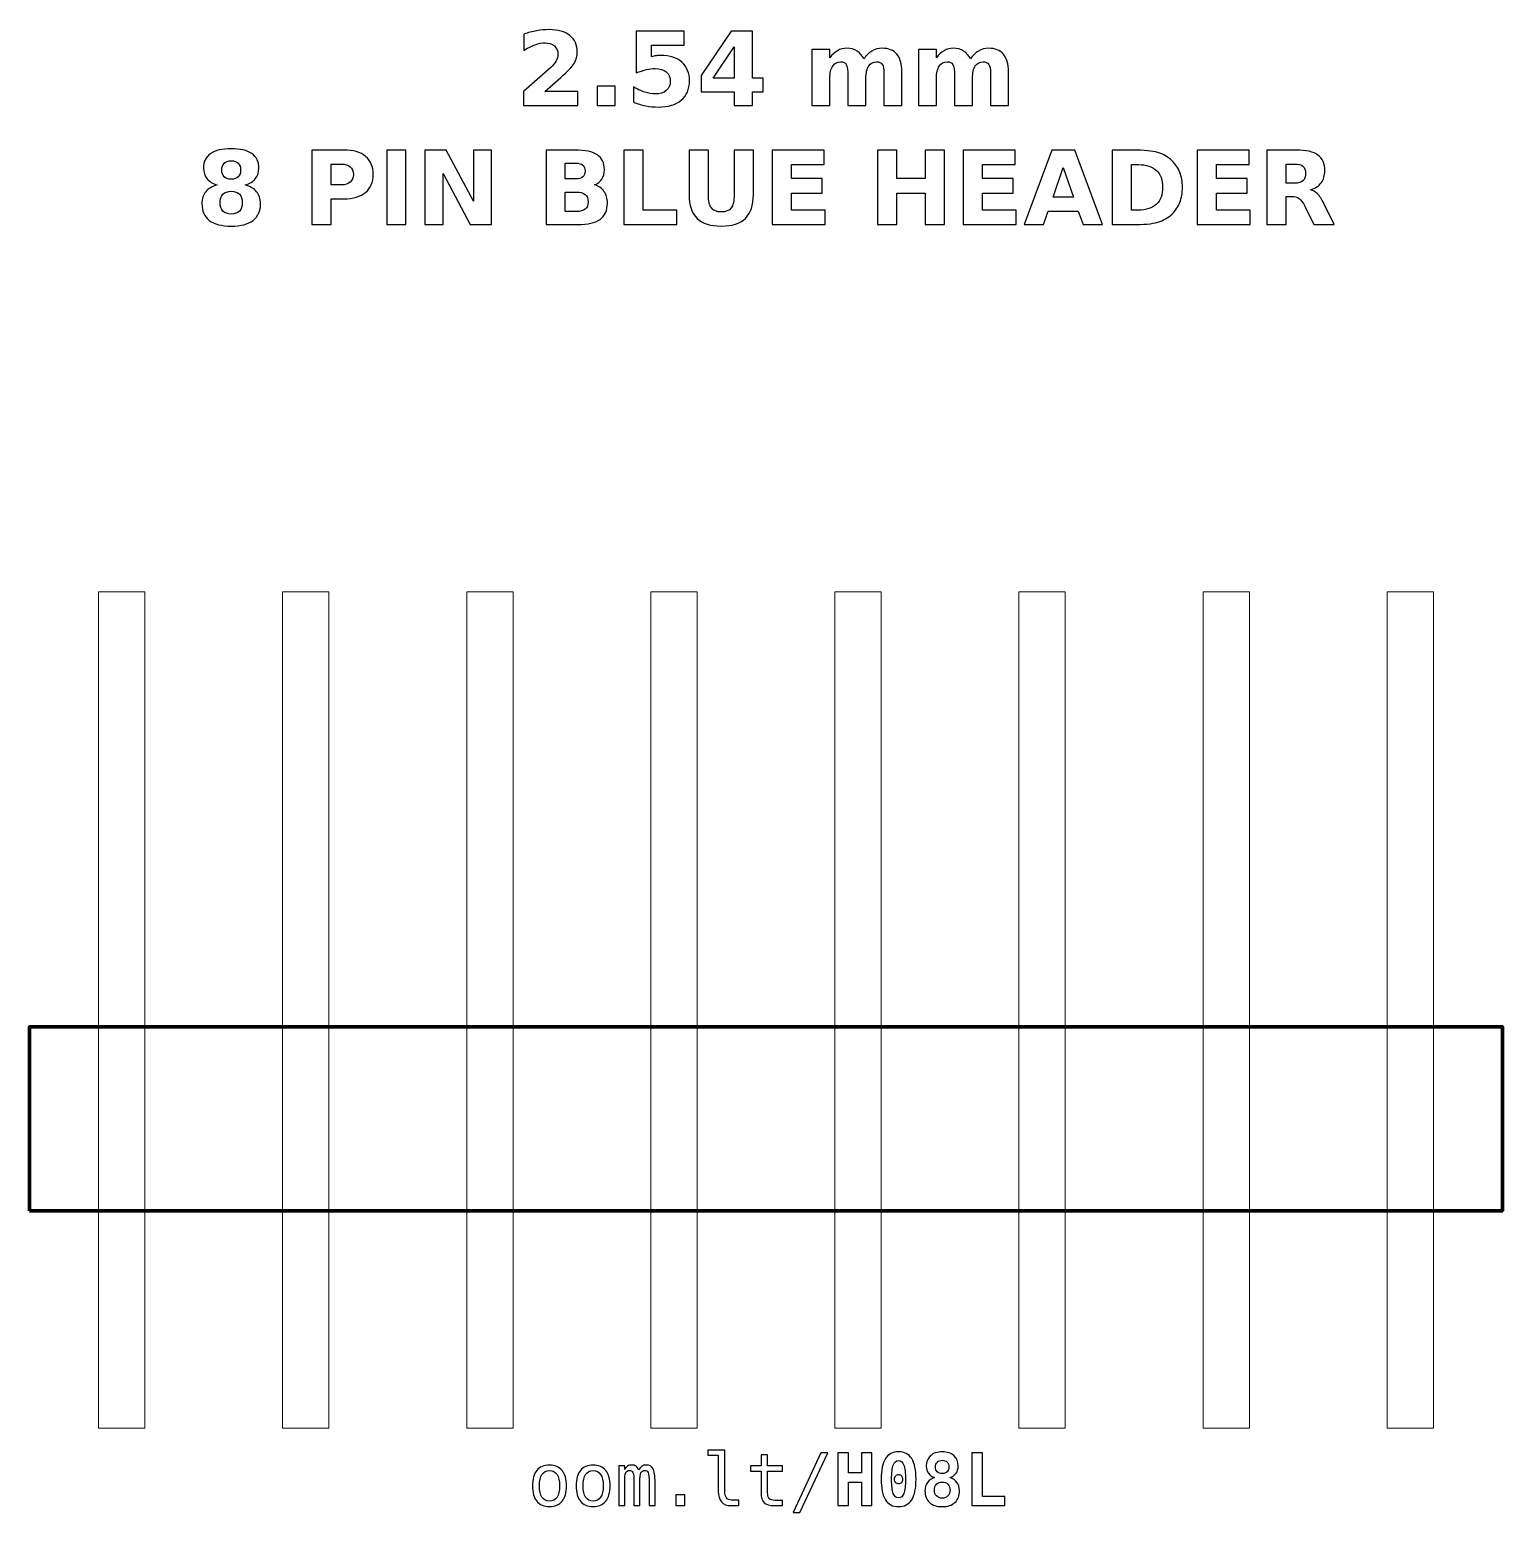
# Model space of a CAD drawing. Header units: centimetres. Extents: x -11.52 to -9.48, y -15.74 to -13.7.
import ezdxf

# ---------------------------------------------------------------- set-up
doc = ezdxf.new("R2010")
doc.units = ezdxf.units.CM
doc.header["$MEASUREMENT"] = 0
doc.layers.add('Layer 1', color=7, linetype='Continuous')

msp = doc.modelspace()

# ---------------------------------------------------------------- linework, layer by layer
at = {"layer": 'Layer 1', "color": 7, "lineweight": 20}
for points in [[(-11.421, -15.627), (-11.357, -15.627), (-11.357, -14.473), (-11.421, -14.473), (-11.421, -15.627)], [(-11.167, -15.627), (-11.103, -15.627), (-11.103, -14.473), (-11.167, -14.473), (-11.167, -15.627)], [(-10.913, -15.627), (-10.849, -15.627), (-10.849, -14.473), (-10.913, -14.473), (-10.913, -15.627)], [(-10.659, -15.627), (-10.595, -15.627), (-10.595, -14.473), (-10.659, -14.473), (-10.659, -15.627)], [(-10.405, -15.627), (-10.341, -15.627), (-10.341, -14.473), (-10.405, -14.473), (-10.405, -15.627)], [(-10.151, -15.627), (-10.087, -15.627), (-10.087, -14.473), (-10.151, -14.473), (-10.151, -15.627)], [(-9.897, -15.627), (-9.833, -15.627), (-9.833, -14.473), (-9.897, -14.473), (-9.897, -15.627)], [(-9.643, -15.627), (-9.579, -15.627), (-9.579, -14.473), (-9.643, -14.473), (-9.643, -15.627)]]:
    msp.add_lwpolyline(points, close=True, dxfattribs=at)
at = {"layer": 'Layer 1', "color": 7, "lineweight": 100}
msp.add_lwpolyline([(-11.516, -15.327), (-9.484, -15.327), (-9.484, -15.073), (-11.516, -15.073), (-11.516, -15.327)], close=True, dxfattribs=at)
at = {"layer": 'Layer 1', "color": 250}
for points, knots in [([(-10.80502, -13.78297), (-10.80502, -13.78297), (-10.75974, -13.78297), (-10.75974, -13.78297), (-10.75974, -13.78297), (-10.75974, -13.78297), (-10.75974, -13.80247), (-10.75974, -13.80247), (-10.75974, -13.80247), (-10.75974, -13.80247), (-10.83451, -13.80247), (-10.83451, -13.80247), (-10.83451, -13.80247), (-10.83451, -13.80247), (-10.83451, -13.78297), (-10.83451, -13.78297), (-10.83451, -13.78297), (-10.83451, -13.78297), (-10.79695, -13.74984), (-10.79695, -13.74984), (-10.79695, -13.74984), (-10.79359, -13.7468), (-10.79112, -13.74384), (-10.78952, -13.74095), (-10.78952, -13.74095), (-10.7879, -13.73805), (-10.7871, -13.73504), (-10.7871, -13.73191), (-10.7871, -13.73191), (-10.7871, -13.72709), (-10.78872, -13.72321), (-10.79196, -13.72027), (-10.79196, -13.72027), (-10.79519, -13.71733), (-10.79949, -13.71588), (-10.80488, -13.71588), (-10.80488, -13.71588), (-10.80901, -13.71588), (-10.81353, -13.71677), (-10.81845, -13.71853), (-10.81845, -13.71853), (-10.82336, -13.7203), (-10.82863, -13.72293), (-10.83423, -13.72641), (-10.83423, -13.72641), (-10.83423, -13.72641), (-10.83423, -13.70381), (-10.83423, -13.70381), (-10.83423, -13.70381), (-10.82825, -13.70184), (-10.82235, -13.70033), (-10.81652, -13.6993), (-10.81652, -13.6993), (-10.81068, -13.69826), (-10.80497, -13.69774), (-10.79935, -13.69774), (-10.79935, -13.69774), (-10.78705, -13.69774), (-10.77748, -13.70045), (-10.77066, -13.70588), (-10.77066, -13.70588), (-10.76384, -13.71129), (-10.76043, -13.71884), (-10.76043, -13.72855), (-10.76043, -13.72855), (-10.76043, -13.73415), (-10.76188, -13.73937), (-10.76478, -13.74422), (-10.76478, -13.74422), (-10.76767, -13.74906), (-10.77376, -13.75555), (-10.78303, -13.76369), (-10.78303, -13.76369), (-10.78303, -13.76369), (-10.80502, -13.78297), (-10.80502, -13.78297)], [0, 0, 0, 0, 0.0526316, 0.0526316, 0.0526316, 0.0526316, 0.1052632, 0.1052632, 0.1052632, 0.1052632, 0.1578947, 0.1578947, 0.1578947, 0.1578947, 0.2105263, 0.2105263, 0.2105263, 0.2105263, 0.2631579, 0.2631579, 0.2631579, 0.2631579, 0.3157895, 0.3157895, 0.3157895, 0.3157895, 0.3684211, 0.3684211, 0.3684211, 0.3684211, 0.4210526, 0.4210526, 0.4210526, 0.4210526, 0.4736842, 0.4736842, 0.4736842, 0.4736842, 0.5263158, 0.5263158, 0.5263158, 0.5263158, 0.5789474, 0.5789474, 0.5789474, 0.5789474, 0.6315789, 0.6315789, 0.6315789, 0.6315789, 0.6842105, 0.6842105, 0.6842105, 0.6842105, 0.7368421, 0.7368421, 0.7368421, 0.7368421, 0.7894737, 0.7894737, 0.7894737, 0.7894737, 0.8421053, 0.8421053, 0.8421053, 0.8421053, 0.8947368, 0.8947368, 0.8947368, 0.8947368, 0.9473684, 0.9473684, 0.9473684, 0.9473684, 1, 1, 1, 1]), ([(-10.67893, -13.6996), (-10.67893, -13.6996), (-10.61299, -13.6996), (-10.61299, -13.6996), (-10.61299, -13.6996), (-10.61299, -13.6996), (-10.61299, -13.7191), (-10.61299, -13.7191), (-10.61299, -13.7191), (-10.61299, -13.7191), (-10.65779, -13.7191), (-10.65779, -13.7191), (-10.65779, -13.7191), (-10.65779, -13.7191), (-10.65779, -13.73502), (-10.65779, -13.73502), (-10.65779, -13.73502), (-10.65577, -13.73448), (-10.65374, -13.73406), (-10.6517, -13.73375), (-10.6517, -13.73375), (-10.64965, -13.73344), (-10.64751, -13.7333), (-10.64532, -13.7333), (-10.64532, -13.7333), (-10.63277, -13.7333), (-10.62301, -13.73643), (-10.61602, -13.74271), (-10.61602, -13.74271), (-10.60904, -13.74897), (-10.60556, -13.75771), (-10.60556, -13.76891), (-10.60556, -13.76891), (-10.60556, -13.78003), (-10.60937, -13.78874), (-10.61696, -13.79504), (-10.61696, -13.79504), (-10.62456, -13.80132), (-10.63512, -13.80447), (-10.64862, -13.80447), (-10.64862, -13.80447), (-10.65445, -13.80447), (-10.66024, -13.8039), (-10.66595, -13.80278), (-10.66595, -13.80278), (-10.67167, -13.80165), (-10.67736, -13.79995), (-10.683, -13.79765), (-10.683, -13.79765), (-10.683, -13.79765), (-10.683, -13.77676), (-10.683, -13.77676), (-10.683, -13.77676), (-10.6774, -13.77999), (-10.67209, -13.78239), (-10.66706, -13.78398), (-10.66706, -13.78398), (-10.66202, -13.78561), (-10.65727, -13.78641), (-10.65283, -13.78641), (-10.65283, -13.78641), (-10.64638, -13.78641), (-10.64133, -13.78483), (-10.63763, -13.78168), (-10.63763, -13.78168), (-10.63394, -13.77855), (-10.63208, -13.7743), (-10.63208, -13.76891), (-10.63208, -13.76891), (-10.63208, -13.7635), (-10.63394, -13.75924), (-10.63763, -13.75612), (-10.63763, -13.75612), (-10.64133, -13.75299), (-10.64638, -13.75144), (-10.65283, -13.75144), (-10.65283, -13.75144), (-10.65664, -13.75144), (-10.66071, -13.75193), (-10.66501, -13.75292), (-10.66501, -13.75292), (-10.66934, -13.7539), (-10.67397, -13.75543), (-10.67893, -13.7575), (-10.67893, -13.7575), (-10.67893, -13.7575), (-10.67893, -13.6996), (-10.67893, -13.6996)], [0, 0, 0, 0, 0.0454545, 0.0454545, 0.0454545, 0.0454545, 0.0909091, 0.0909091, 0.0909091, 0.0909091, 0.1363636, 0.1363636, 0.1363636, 0.1363636, 0.1818182, 0.1818182, 0.1818182, 0.1818182, 0.2272727, 0.2272727, 0.2272727, 0.2272727, 0.2727273, 0.2727273, 0.2727273, 0.2727273, 0.3181818, 0.3181818, 0.3181818, 0.3181818, 0.3636364, 0.3636364, 0.3636364, 0.3636364, 0.4090909, 0.4090909, 0.4090909, 0.4090909, 0.4545455, 0.4545455, 0.4545455, 0.4545455, 0.5, 0.5, 0.5, 0.5, 0.5454545, 0.5454545, 0.5454545, 0.5454545, 0.5909091, 0.5909091, 0.5909091, 0.5909091, 0.6363636, 0.6363636, 0.6363636, 0.6363636, 0.6818182, 0.6818182, 0.6818182, 0.6818182, 0.7272727, 0.7272727, 0.7272727, 0.7272727, 0.7727273, 0.7727273, 0.7727273, 0.7727273, 0.8181818, 0.8181818, 0.8181818, 0.8181818, 0.8636364, 0.8636364, 0.8636364, 0.8636364, 0.9090909, 0.9090909, 0.9090909, 0.9090909, 0.9545455, 0.9545455, 0.9545455, 0.9545455, 1, 1, 1, 1]), ([(-10.54815, -13.6996), (-10.54815, -13.6996), (-10.51865, -13.6996), (-10.51865, -13.6996), (-10.51865, -13.6996), (-10.51865, -13.6996), (-10.51865, -13.76451), (-10.51865, -13.76451), (-10.51865, -13.76451), (-10.51865, -13.76451), (-10.50398, -13.76451), (-10.50398, -13.76451), (-10.50398, -13.76451), (-10.50398, -13.76451), (-10.50398, -13.78373), (-10.50398, -13.78373), (-10.50398, -13.78373), (-10.50398, -13.78373), (-10.51865, -13.78373), (-10.51865, -13.78373), (-10.51865, -13.78373), (-10.51865, -13.78373), (-10.51865, -13.80247), (-10.51865, -13.80247), (-10.51865, -13.80247), (-10.51865, -13.80247), (-10.54372, -13.80247), (-10.54372, -13.80247), (-10.54372, -13.80247), (-10.54372, -13.80247), (-10.54372, -13.78373), (-10.54372, -13.78373), (-10.54372, -13.78373), (-10.54372, -13.78373), (-10.58935, -13.78373), (-10.58935, -13.78373), (-10.58935, -13.78373), (-10.58935, -13.78373), (-10.58935, -13.76098), (-10.58935, -13.76098), (-10.58935, -13.76098), (-10.58935, -13.76098), (-10.54815, -13.6996), (-10.54815, -13.6996)], [0, 0, 0, 0, 0.0909091, 0.0909091, 0.0909091, 0.0909091, 0.1818182, 0.1818182, 0.1818182, 0.1818182, 0.2727273, 0.2727273, 0.2727273, 0.2727273, 0.3636364, 0.3636364, 0.3636364, 0.3636364, 0.4545455, 0.4545455, 0.4545455, 0.4545455, 0.5454545, 0.5454545, 0.5454545, 0.5454545, 0.6363636, 0.6363636, 0.6363636, 0.6363636, 0.7272727, 0.7272727, 0.7272727, 0.7272727, 0.8181818, 0.8181818, 0.8181818, 0.8181818, 0.9090909, 0.9090909, 0.9090909, 0.9090909, 1, 1, 1, 1]), ([(-10.54372, -13.72145), (-10.54372, -13.72145), (-10.57282, -13.76451), (-10.57282, -13.76451), (-10.57282, -13.76451), (-10.57282, -13.76451), (-10.54372, -13.76451), (-10.54372, -13.76451), (-10.54372, -13.76451), (-10.54372, -13.76451), (-10.54372, -13.72145), (-10.54372, -13.72145)], [0, 0, 0, 0, 0.3333333, 0.3333333, 0.3333333, 0.3333333, 0.6666667, 0.6666667, 0.6666667, 0.6666667, 1, 1, 1, 1]), ([(-10.36501, -13.73812), (-10.36188, -13.73335), (-10.35819, -13.7297), (-10.35388, -13.72721), (-10.35388, -13.72721), (-10.34958, -13.72469), (-10.34488, -13.72345), (-10.33973, -13.72345), (-10.33973, -13.72345), (-10.33086, -13.72345), (-10.32411, -13.72618), (-10.31948, -13.73166), (-10.31948, -13.73166), (-10.31484, -13.73711), (-10.31251, -13.74506), (-10.31251, -13.75548), (-10.31251, -13.75548), (-10.31251, -13.75548), (-10.31251, -13.80247), (-10.31251, -13.80247), (-10.31251, -13.80247), (-10.31251, -13.80247), (-10.33733, -13.80247), (-10.33733, -13.80247), (-10.33733, -13.80247), (-10.33733, -13.80247), (-10.33733, -13.76223), (-10.33733, -13.76223), (-10.33733, -13.76223), (-10.33728, -13.76164), (-10.33726, -13.76103), (-10.33723, -13.76037), (-10.33723, -13.76037), (-10.33721, -13.75974), (-10.33719, -13.75882), (-10.33719, -13.75762), (-10.33719, -13.75762), (-10.33719, -13.75216), (-10.33798, -13.74819), (-10.33961, -13.74574), (-10.33961, -13.74574), (-10.34121, -13.74327), (-10.34379, -13.74205), (-10.34737, -13.74205), (-10.34737, -13.74205), (-10.35207, -13.74205), (-10.35567, -13.74398), (-10.35823, -13.74784), (-10.35823, -13.74784), (-10.36077, -13.75169), (-10.36209, -13.75727), (-10.36219, -13.76458), (-10.36219, -13.76458), (-10.36219, -13.76458), (-10.36219, -13.80247), (-10.36219, -13.80247), (-10.36219, -13.80247), (-10.36219, -13.80247), (-10.387, -13.80247), (-10.387, -13.80247), (-10.387, -13.80247), (-10.387, -13.80247), (-10.387, -13.76223), (-10.387, -13.76223), (-10.387, -13.76223), (-10.387, -13.75369), (-10.38773, -13.74819), (-10.38921, -13.74574), (-10.38921, -13.74574), (-10.39067, -13.74327), (-10.39328, -13.74205), (-10.39704, -13.74205), (-10.39704, -13.74205), (-10.40179, -13.74205), (-10.40544, -13.744), (-10.408, -13.74788), (-10.408, -13.74788), (-10.41056, -13.75176), (-10.41186, -13.75729), (-10.41186, -13.76451), (-10.41186, -13.76451), (-10.41186, -13.76451), (-10.41186, -13.80247), (-10.41186, -13.80247), (-10.41186, -13.80247), (-10.41186, -13.80247), (-10.43667, -13.80247), (-10.43667, -13.80247), (-10.43667, -13.80247), (-10.43667, -13.80247), (-10.43667, -13.72531), (-10.43667, -13.72531), (-10.43667, -13.72531), (-10.43667, -13.72531), (-10.41186, -13.72531), (-10.41186, -13.72531), (-10.41186, -13.72531), (-10.41186, -13.72531), (-10.41186, -13.73662), (-10.41186, -13.73662), (-10.41186, -13.73662), (-10.40882, -13.73224), (-10.40534, -13.72898), (-10.40141, -13.72676), (-10.40141, -13.72676), (-10.39749, -13.72455), (-10.39316, -13.72345), (-10.38843, -13.72345), (-10.38843, -13.72345), (-10.38312, -13.72345), (-10.37839, -13.72474), (-10.37432, -13.72731), (-10.37432, -13.72731), (-10.37023, -13.72989), (-10.36712, -13.73349), (-10.36501, -13.73812)], [0, 0, 0, 0, 0.0344828, 0.0344828, 0.0344828, 0.0344828, 0.0689655, 0.0689655, 0.0689655, 0.0689655, 0.1034483, 0.1034483, 0.1034483, 0.1034483, 0.137931, 0.137931, 0.137931, 0.137931, 0.1724138, 0.1724138, 0.1724138, 0.1724138, 0.2068966, 0.2068966, 0.2068966, 0.2068966, 0.2413793, 0.2413793, 0.2413793, 0.2413793, 0.2758621, 0.2758621, 0.2758621, 0.2758621, 0.3103448, 0.3103448, 0.3103448, 0.3103448, 0.3448276, 0.3448276, 0.3448276, 0.3448276, 0.3793103, 0.3793103, 0.3793103, 0.3793103, 0.4137931, 0.4137931, 0.4137931, 0.4137931, 0.4482759, 0.4482759, 0.4482759, 0.4482759, 0.4827586, 0.4827586, 0.4827586, 0.4827586, 0.5172414, 0.5172414, 0.5172414, 0.5172414, 0.5517241, 0.5517241, 0.5517241, 0.5517241, 0.5862069, 0.5862069, 0.5862069, 0.5862069, 0.6206897, 0.6206897, 0.6206897, 0.6206897, 0.6551724, 0.6551724, 0.6551724, 0.6551724, 0.6896552, 0.6896552, 0.6896552, 0.6896552, 0.7241379, 0.7241379, 0.7241379, 0.7241379, 0.7586207, 0.7586207, 0.7586207, 0.7586207, 0.7931034, 0.7931034, 0.7931034, 0.7931034, 0.8275862, 0.8275862, 0.8275862, 0.8275862, 0.862069, 0.862069, 0.862069, 0.862069, 0.8965517, 0.8965517, 0.8965517, 0.8965517, 0.9310345, 0.9310345, 0.9310345, 0.9310345, 0.9655172, 0.9655172, 0.9655172, 0.9655172, 1, 1, 1, 1]), ([(-10.21797, -13.73812), (-10.21484, -13.73335), (-10.21115, -13.7297), (-10.20684, -13.72721), (-10.20684, -13.72721), (-10.20254, -13.72469), (-10.19784, -13.72345), (-10.19269, -13.72345), (-10.19269, -13.72345), (-10.18382, -13.72345), (-10.17707, -13.72618), (-10.17244, -13.73166), (-10.17244, -13.73166), (-10.1678, -13.73711), (-10.16547, -13.74506), (-10.16547, -13.75548), (-10.16547, -13.75548), (-10.16547, -13.75548), (-10.16547, -13.80247), (-10.16547, -13.80247), (-10.16547, -13.80247), (-10.16547, -13.80247), (-10.19029, -13.80247), (-10.19029, -13.80247), (-10.19029, -13.80247), (-10.19029, -13.80247), (-10.19029, -13.76223), (-10.19029, -13.76223), (-10.19029, -13.76223), (-10.19024, -13.76164), (-10.19022, -13.76103), (-10.19019, -13.76037), (-10.19019, -13.76037), (-10.19017, -13.75974), (-10.19015, -13.75882), (-10.19015, -13.75762), (-10.19015, -13.75762), (-10.19015, -13.75216), (-10.19094, -13.74819), (-10.19257, -13.74574), (-10.19257, -13.74574), (-10.19417, -13.74327), (-10.19675, -13.74205), (-10.20033, -13.74205), (-10.20033, -13.74205), (-10.20503, -13.74205), (-10.20863, -13.74398), (-10.21119, -13.74784), (-10.21119, -13.74784), (-10.21373, -13.75169), (-10.21505, -13.75727), (-10.21515, -13.76458), (-10.21515, -13.76458), (-10.21515, -13.76458), (-10.21515, -13.80247), (-10.21515, -13.80247), (-10.21515, -13.80247), (-10.21515, -13.80247), (-10.23996, -13.80247), (-10.23996, -13.80247), (-10.23996, -13.80247), (-10.23996, -13.80247), (-10.23996, -13.76223), (-10.23996, -13.76223), (-10.23996, -13.76223), (-10.23996, -13.75369), (-10.24069, -13.74819), (-10.24217, -13.74574), (-10.24217, -13.74574), (-10.24363, -13.74327), (-10.24624, -13.74205), (-10.25, -13.74205), (-10.25, -13.74205), (-10.25475, -13.74205), (-10.2584, -13.744), (-10.26096, -13.74788), (-10.26096, -13.74788), (-10.26352, -13.75176), (-10.26482, -13.75729), (-10.26482, -13.76451), (-10.26482, -13.76451), (-10.26482, -13.76451), (-10.26482, -13.80247), (-10.26482, -13.80247), (-10.26482, -13.80247), (-10.26482, -13.80247), (-10.28963, -13.80247), (-10.28963, -13.80247), (-10.28963, -13.80247), (-10.28963, -13.80247), (-10.28963, -13.72531), (-10.28963, -13.72531), (-10.28963, -13.72531), (-10.28963, -13.72531), (-10.26482, -13.72531), (-10.26482, -13.72531), (-10.26482, -13.72531), (-10.26482, -13.72531), (-10.26482, -13.73662), (-10.26482, -13.73662), (-10.26482, -13.73662), (-10.26178, -13.73224), (-10.2583, -13.72898), (-10.25437, -13.72676), (-10.25437, -13.72676), (-10.25045, -13.72455), (-10.24612, -13.72345), (-10.24139, -13.72345), (-10.24139, -13.72345), (-10.23608, -13.72345), (-10.23135, -13.72474), (-10.22728, -13.72731), (-10.22728, -13.72731), (-10.22319, -13.72989), (-10.22008, -13.73349), (-10.21797, -13.73812)], [0, 0, 0, 0, 0.0344828, 0.0344828, 0.0344828, 0.0344828, 0.0689655, 0.0689655, 0.0689655, 0.0689655, 0.1034483, 0.1034483, 0.1034483, 0.1034483, 0.137931, 0.137931, 0.137931, 0.137931, 0.1724138, 0.1724138, 0.1724138, 0.1724138, 0.2068966, 0.2068966, 0.2068966, 0.2068966, 0.2413793, 0.2413793, 0.2413793, 0.2413793, 0.2758621, 0.2758621, 0.2758621, 0.2758621, 0.3103448, 0.3103448, 0.3103448, 0.3103448, 0.3448276, 0.3448276, 0.3448276, 0.3448276, 0.3793103, 0.3793103, 0.3793103, 0.3793103, 0.4137931, 0.4137931, 0.4137931, 0.4137931, 0.4482759, 0.4482759, 0.4482759, 0.4482759, 0.4827586, 0.4827586, 0.4827586, 0.4827586, 0.5172414, 0.5172414, 0.5172414, 0.5172414, 0.5517241, 0.5517241, 0.5517241, 0.5517241, 0.5862069, 0.5862069, 0.5862069, 0.5862069, 0.6206897, 0.6206897, 0.6206897, 0.6206897, 0.6551724, 0.6551724, 0.6551724, 0.6551724, 0.6896552, 0.6896552, 0.6896552, 0.6896552, 0.7241379, 0.7241379, 0.7241379, 0.7241379, 0.7586207, 0.7586207, 0.7586207, 0.7586207, 0.7931034, 0.7931034, 0.7931034, 0.7931034, 0.8275862, 0.8275862, 0.8275862, 0.8275862, 0.862069, 0.862069, 0.862069, 0.862069, 0.8965517, 0.8965517, 0.8965517, 0.8965517, 0.9310345, 0.9310345, 0.9310345, 0.9310345, 0.9655172, 0.9655172, 0.9655172, 0.9655172, 1, 1, 1, 1]), ([(-10.7331, -13.7758), (-10.7331, -13.7758), (-10.70828, -13.7758), (-10.70828, -13.7758), (-10.70828, -13.7758), (-10.70828, -13.7758), (-10.70828, -13.80247), (-10.70828, -13.80247), (-10.70828, -13.80247), (-10.70828, -13.80247), (-10.7331, -13.80247), (-10.7331, -13.80247), (-10.7331, -13.80247), (-10.7331, -13.80247), (-10.7331, -13.7758), (-10.7331, -13.7758)], [0, 0, 0, 0, 0.25, 0.25, 0.25, 0.25, 0.5, 0.5, 0.5, 0.5, 0.75, 0.75, 0.75, 0.75, 1, 1, 1, 1]), ([(-11.25719, -13.91195), (-11.26342, -13.91006), (-11.26813, -13.90717), (-11.2713, -13.90327), (-11.2713, -13.90327), (-11.27448, -13.89936), (-11.27605, -13.8945), (-11.27605, -13.88866), (-11.27605, -13.88866), (-11.27605, -13.87998), (-11.27281, -13.87335), (-11.26634, -13.86881), (-11.26634, -13.86881), (-11.25987, -13.86427), (-11.25035, -13.86199), (-11.23781, -13.86199), (-11.23781, -13.86199), (-11.22537, -13.86199), (-11.21589, -13.86425), (-11.20942, -13.86879), (-11.20942, -13.86879), (-11.20296, -13.87331), (-11.19971, -13.87994), (-11.19971, -13.88866), (-11.19971, -13.88866), (-11.19971, -13.8945), (-11.20131, -13.89936), (-11.20448, -13.90327), (-11.20448, -13.90327), (-11.20768, -13.90717), (-11.21241, -13.91006), (-11.21864, -13.91195), (-11.21864, -13.91195), (-11.21166, -13.91387), (-11.20639, -13.917), (-11.20284, -13.92135), (-11.20284, -13.92135), (-11.19929, -13.92568), (-11.1975, -13.93116), (-11.1975, -13.93779), (-11.1975, -13.93779), (-11.1975, -13.94798), (-11.20089, -13.95569), (-11.20766, -13.96089), (-11.20766, -13.96089), (-11.21443, -13.96611), (-11.2245, -13.96872), (-11.23781, -13.96872), (-11.23781, -13.96872), (-11.25119, -13.96872), (-11.26128, -13.96611), (-11.2681, -13.96089), (-11.2681, -13.96089), (-11.27492, -13.95569), (-11.27833, -13.94798), (-11.27833, -13.93779), (-11.27833, -13.93779), (-11.27833, -13.93116), (-11.27654, -13.92568), (-11.27299, -13.92135), (-11.27299, -13.92135), (-11.26944, -13.917), (-11.26417, -13.91387), (-11.25719, -13.91195)], [0, 0, 0, 0, 0.0625, 0.0625, 0.0625, 0.0625, 0.125, 0.125, 0.125, 0.125, 0.1875, 0.1875, 0.1875, 0.1875, 0.25, 0.25, 0.25, 0.25, 0.3125, 0.3125, 0.3125, 0.3125, 0.375, 0.375, 0.375, 0.375, 0.4375, 0.4375, 0.4375, 0.4375, 0.5, 0.5, 0.5, 0.5, 0.5625, 0.5625, 0.5625, 0.5625, 0.625, 0.625, 0.625, 0.625, 0.6875, 0.6875, 0.6875, 0.6875, 0.75, 0.75, 0.75, 0.75, 0.8125, 0.8125, 0.8125, 0.8125, 0.875, 0.875, 0.875, 0.875, 0.9375, 0.9375, 0.9375, 0.9375, 1, 1, 1, 1]), ([(-11.12666, -13.86385), (-11.12666, -13.86385), (-11.08264, -13.86385), (-11.08264, -13.86385), (-11.08264, -13.86385), (-11.06954, -13.86385), (-11.05949, -13.86677), (-11.05248, -13.87258), (-11.05248, -13.87258), (-11.04548, -13.87839), (-11.04197, -13.88666), (-11.04197, -13.89741), (-11.04197, -13.89741), (-11.04197, -13.90818), (-11.04548, -13.91648), (-11.05248, -13.92229), (-11.05248, -13.92229), (-11.05949, -13.9281), (-11.06954, -13.93102), (-11.08264, -13.93102), (-11.08264, -13.93102), (-11.08264, -13.93102), (-11.10013, -13.93102), (-11.10013, -13.93102), (-11.10013, -13.93102), (-11.10013, -13.93102), (-11.10013, -13.96672), (-11.10013, -13.96672), (-11.10013, -13.96672), (-11.10013, -13.96672), (-11.12666, -13.96672), (-11.12666, -13.96672), (-11.12666, -13.96672), (-11.12666, -13.96672), (-11.12666, -13.86385), (-11.12666, -13.86385)], [0, 0, 0, 0, 0.1111111, 0.1111111, 0.1111111, 0.1111111, 0.2222222, 0.2222222, 0.2222222, 0.2222222, 0.3333333, 0.3333333, 0.3333333, 0.3333333, 0.4444444, 0.4444444, 0.4444444, 0.4444444, 0.5555556, 0.5555556, 0.5555556, 0.5555556, 0.6666667, 0.6666667, 0.6666667, 0.6666667, 0.7777778, 0.7777778, 0.7777778, 0.7777778, 0.8888889, 0.8888889, 0.8888889, 0.8888889, 1, 1, 1, 1]), ([(-11.02325, -13.86385), (-11.02325, -13.86385), (-10.99672, -13.86385), (-10.99672, -13.86385), (-10.99672, -13.86385), (-10.99672, -13.86385), (-10.99672, -13.96672), (-10.99672, -13.96672), (-10.99672, -13.96672), (-10.99672, -13.96672), (-11.02325, -13.96672), (-11.02325, -13.96672), (-11.02325, -13.96672), (-11.02325, -13.96672), (-11.02325, -13.86385), (-11.02325, -13.86385)], [0, 0, 0, 0, 0.25, 0.25, 0.25, 0.25, 0.5, 0.5, 0.5, 0.5, 0.75, 0.75, 0.75, 0.75, 1, 1, 1, 1]), ([(-10.97076, -13.86385), (-10.97076, -13.86385), (-10.94113, -13.86385), (-10.94113, -13.86385), (-10.94113, -13.86385), (-10.94113, -13.86385), (-10.90371, -13.93441), (-10.90371, -13.93441), (-10.90371, -13.93441), (-10.90371, -13.93441), (-10.90371, -13.86385), (-10.90371, -13.86385), (-10.90371, -13.86385), (-10.90371, -13.86385), (-10.87857, -13.86385), (-10.87857, -13.86385), (-10.87857, -13.86385), (-10.87857, -13.86385), (-10.87857, -13.96672), (-10.87857, -13.96672), (-10.87857, -13.96672), (-10.87857, -13.96672), (-10.9082, -13.96672), (-10.9082, -13.96672), (-10.9082, -13.96672), (-10.9082, -13.96672), (-10.94562, -13.89616), (-10.94562, -13.89616), (-10.94562, -13.89616), (-10.94562, -13.89616), (-10.94562, -13.96672), (-10.94562, -13.96672), (-10.94562, -13.96672), (-10.94562, -13.96672), (-10.97076, -13.96672), (-10.97076, -13.96672), (-10.97076, -13.96672), (-10.97076, -13.96672), (-10.97076, -13.86385), (-10.97076, -13.86385)], [0, 0, 0, 0, 0.1, 0.1, 0.1, 0.1, 0.2, 0.2, 0.2, 0.2, 0.3, 0.3, 0.3, 0.3, 0.4, 0.4, 0.4, 0.4, 0.5, 0.5, 0.5, 0.5, 0.6, 0.6, 0.6, 0.6, 0.7, 0.7, 0.7, 0.7, 0.8, 0.8, 0.8, 0.8, 0.9, 0.9, 0.9, 0.9, 1, 1, 1, 1]), ([(-10.73677, -13.91166), (-10.73108, -13.91331), (-10.72666, -13.91637), (-10.72353, -13.92084), (-10.72353, -13.92084), (-10.7204, -13.92528), (-10.71885, -13.93076), (-10.71885, -13.93723), (-10.71885, -13.93723), (-10.71885, -13.94715), (-10.72222, -13.95454), (-10.72892, -13.95941), (-10.72892, -13.95941), (-10.73562, -13.96427), (-10.74583, -13.96672), (-10.75952, -13.96672), (-10.75952, -13.96672), (-10.75952, -13.96672), (-10.80354, -13.96672), (-10.80354, -13.96672), (-10.80354, -13.96672), (-10.80354, -13.96672), (-10.80354, -13.86385), (-10.80354, -13.86385), (-10.80354, -13.86385), (-10.80354, -13.86385), (-10.76372, -13.86385), (-10.76372, -13.86385), (-10.76372, -13.86385), (-10.74943, -13.86385), (-10.73908, -13.86601), (-10.73268, -13.87032), (-10.73268, -13.87032), (-10.72626, -13.87465), (-10.72306, -13.88156), (-10.72306, -13.89106), (-10.72306, -13.89106), (-10.72306, -13.89607), (-10.72424, -13.90033), (-10.72657, -13.90386), (-10.72657, -13.90386), (-10.72892, -13.90736), (-10.7323, -13.90997), (-10.73677, -13.91166)], [0, 0, 0, 0, 0.0909091, 0.0909091, 0.0909091, 0.0909091, 0.1818182, 0.1818182, 0.1818182, 0.1818182, 0.2727273, 0.2727273, 0.2727273, 0.2727273, 0.3636364, 0.3636364, 0.3636364, 0.3636364, 0.4545455, 0.4545455, 0.4545455, 0.4545455, 0.5454545, 0.5454545, 0.5454545, 0.5454545, 0.6363636, 0.6363636, 0.6363636, 0.6363636, 0.7272727, 0.7272727, 0.7272727, 0.7272727, 0.8181818, 0.8181818, 0.8181818, 0.8181818, 0.9090909, 0.9090909, 0.9090909, 0.9090909, 1, 1, 1, 1]), ([(-10.69599, -13.86385), (-10.69599, -13.86385), (-10.66946, -13.86385), (-10.66946, -13.86385), (-10.66946, -13.86385), (-10.66946, -13.86385), (-10.66946, -13.94666), (-10.66946, -13.94666), (-10.66946, -13.94666), (-10.66946, -13.94666), (-10.6229, -13.94666), (-10.6229, -13.94666), (-10.6229, -13.94666), (-10.6229, -13.94666), (-10.6229, -13.96672), (-10.6229, -13.96672), (-10.6229, -13.96672), (-10.6229, -13.96672), (-10.69599, -13.96672), (-10.69599, -13.96672), (-10.69599, -13.96672), (-10.69599, -13.96672), (-10.69599, -13.86385), (-10.69599, -13.86385)], [0, 0, 0, 0, 0.1666667, 0.1666667, 0.1666667, 0.1666667, 0.3333333, 0.3333333, 0.3333333, 0.3333333, 0.5, 0.5, 0.5, 0.5, 0.6666667, 0.6666667, 0.6666667, 0.6666667, 0.8333333, 0.8333333, 0.8333333, 0.8333333, 1, 1, 1, 1]), ([(-10.60608, -13.86385), (-10.60608, -13.86385), (-10.57955, -13.86385), (-10.57955, -13.86385), (-10.57955, -13.86385), (-10.57955, -13.86385), (-10.57955, -13.92552), (-10.57955, -13.92552), (-10.57955, -13.92552), (-10.57955, -13.93401), (-10.57817, -13.9401), (-10.57539, -13.94374), (-10.57539, -13.94374), (-10.57261, -13.94739), (-10.56808, -13.94922), (-10.56177, -13.94922), (-10.56177, -13.94922), (-10.55542, -13.94922), (-10.55086, -13.94739), (-10.54809, -13.94374), (-10.54809, -13.94374), (-10.54531, -13.9401), (-10.54392, -13.93401), (-10.54392, -13.92552), (-10.54392, -13.92552), (-10.54392, -13.92552), (-10.54392, -13.86385), (-10.54392, -13.86385), (-10.54392, -13.86385), (-10.54392, -13.86385), (-10.51739, -13.86385), (-10.51739, -13.86385), (-10.51739, -13.86385), (-10.51739, -13.86385), (-10.51739, -13.92552), (-10.51739, -13.92552), (-10.51739, -13.92552), (-10.51739, -13.94007), (-10.52104, -13.95092), (-10.52835, -13.95804), (-10.52835, -13.95804), (-10.53564, -13.96517), (-10.54679, -13.96872), (-10.56177, -13.96872), (-10.56177, -13.96872), (-10.57671, -13.96872), (-10.58783, -13.96517), (-10.59512, -13.95804), (-10.59512, -13.95804), (-10.60244, -13.95092), (-10.60608, -13.94007), (-10.60608, -13.92552), (-10.60608, -13.92552), (-10.60608, -13.92552), (-10.60608, -13.86385), (-10.60608, -13.86385)], [0, 0, 0, 0, 0.0714286, 0.0714286, 0.0714286, 0.0714286, 0.1428571, 0.1428571, 0.1428571, 0.1428571, 0.2142857, 0.2142857, 0.2142857, 0.2142857, 0.2857143, 0.2857143, 0.2857143, 0.2857143, 0.3571429, 0.3571429, 0.3571429, 0.3571429, 0.4285714, 0.4285714, 0.4285714, 0.4285714, 0.5, 0.5, 0.5, 0.5, 0.5714286, 0.5714286, 0.5714286, 0.5714286, 0.6428571, 0.6428571, 0.6428571, 0.6428571, 0.7142857, 0.7142857, 0.7142857, 0.7142857, 0.7857143, 0.7857143, 0.7857143, 0.7857143, 0.8571429, 0.8571429, 0.8571429, 0.8571429, 0.9285714, 0.9285714, 0.9285714, 0.9285714, 1, 1, 1, 1]), ([(-10.4915, -13.86385), (-10.4915, -13.86385), (-10.41991, -13.86385), (-10.41991, -13.86385), (-10.41991, -13.86385), (-10.41991, -13.86385), (-10.41991, -13.88391), (-10.41991, -13.88391), (-10.41991, -13.88391), (-10.41991, -13.88391), (-10.46497, -13.88391), (-10.46497, -13.88391), (-10.46497, -13.88391), (-10.46497, -13.88391), (-10.46497, -13.90306), (-10.46497, -13.90306), (-10.46497, -13.90306), (-10.46497, -13.90306), (-10.42262, -13.90306), (-10.42262, -13.90306), (-10.42262, -13.90306), (-10.42262, -13.90306), (-10.42262, -13.92312), (-10.42262, -13.92312), (-10.42262, -13.92312), (-10.42262, -13.92312), (-10.46497, -13.92312), (-10.46497, -13.92312), (-10.46497, -13.92312), (-10.46497, -13.92312), (-10.46497, -13.94666), (-10.46497, -13.94666), (-10.46497, -13.94666), (-10.46497, -13.94666), (-10.41841, -13.94666), (-10.41841, -13.94666), (-10.41841, -13.94666), (-10.41841, -13.94666), (-10.41841, -13.96672), (-10.41841, -13.96672), (-10.41841, -13.96672), (-10.41841, -13.96672), (-10.4915, -13.96672), (-10.4915, -13.96672), (-10.4915, -13.96672), (-10.4915, -13.96672), (-10.4915, -13.86385), (-10.4915, -13.86385)], [0, 0, 0, 0, 0.0833333, 0.0833333, 0.0833333, 0.0833333, 0.1666667, 0.1666667, 0.1666667, 0.1666667, 0.25, 0.25, 0.25, 0.25, 0.3333333, 0.3333333, 0.3333333, 0.3333333, 0.4166667, 0.4166667, 0.4166667, 0.4166667, 0.5, 0.5, 0.5, 0.5, 0.5833333, 0.5833333, 0.5833333, 0.5833333, 0.6666667, 0.6666667, 0.6666667, 0.6666667, 0.75, 0.75, 0.75, 0.75, 0.8333333, 0.8333333, 0.8333333, 0.8333333, 0.9166667, 0.9166667, 0.9166667, 0.9166667, 1, 1, 1, 1]), ([(-10.34597, -13.86385), (-10.34597, -13.86385), (-10.31944, -13.86385), (-10.31944, -13.86385), (-10.31944, -13.86385), (-10.31944, -13.86385), (-10.31944, -13.90306), (-10.31944, -13.90306), (-10.31944, -13.90306), (-10.31944, -13.90306), (-10.28031, -13.90306), (-10.28031, -13.90306), (-10.28031, -13.90306), (-10.28031, -13.90306), (-10.28031, -13.86385), (-10.28031, -13.86385), (-10.28031, -13.86385), (-10.28031, -13.86385), (-10.25378, -13.86385), (-10.25378, -13.86385), (-10.25378, -13.86385), (-10.25378, -13.86385), (-10.25378, -13.96672), (-10.25378, -13.96672), (-10.25378, -13.96672), (-10.25378, -13.96672), (-10.28031, -13.96672), (-10.28031, -13.96672), (-10.28031, -13.96672), (-10.28031, -13.96672), (-10.28031, -13.92312), (-10.28031, -13.92312), (-10.28031, -13.92312), (-10.28031, -13.92312), (-10.31944, -13.92312), (-10.31944, -13.92312), (-10.31944, -13.92312), (-10.31944, -13.92312), (-10.31944, -13.96672), (-10.31944, -13.96672), (-10.31944, -13.96672), (-10.31944, -13.96672), (-10.34597, -13.96672), (-10.34597, -13.96672), (-10.34597, -13.96672), (-10.34597, -13.96672), (-10.34597, -13.86385), (-10.34597, -13.86385)], [0, 0, 0, 0, 0.0833333, 0.0833333, 0.0833333, 0.0833333, 0.1666667, 0.1666667, 0.1666667, 0.1666667, 0.25, 0.25, 0.25, 0.25, 0.3333333, 0.3333333, 0.3333333, 0.3333333, 0.4166667, 0.4166667, 0.4166667, 0.4166667, 0.5, 0.5, 0.5, 0.5, 0.5833333, 0.5833333, 0.5833333, 0.5833333, 0.6666667, 0.6666667, 0.6666667, 0.6666667, 0.75, 0.75, 0.75, 0.75, 0.8333333, 0.8333333, 0.8333333, 0.8333333, 0.9166667, 0.9166667, 0.9166667, 0.9166667, 1, 1, 1, 1]), ([(-10.22788, -13.86385), (-10.22788, -13.86385), (-10.15629, -13.86385), (-10.15629, -13.86385), (-10.15629, -13.86385), (-10.15629, -13.86385), (-10.15629, -13.88391), (-10.15629, -13.88391), (-10.15629, -13.88391), (-10.15629, -13.88391), (-10.20135, -13.88391), (-10.20135, -13.88391), (-10.20135, -13.88391), (-10.20135, -13.88391), (-10.20135, -13.90306), (-10.20135, -13.90306), (-10.20135, -13.90306), (-10.20135, -13.90306), (-10.159, -13.90306), (-10.159, -13.90306), (-10.159, -13.90306), (-10.159, -13.90306), (-10.159, -13.92312), (-10.159, -13.92312), (-10.159, -13.92312), (-10.159, -13.92312), (-10.20135, -13.92312), (-10.20135, -13.92312), (-10.20135, -13.92312), (-10.20135, -13.92312), (-10.20135, -13.94666), (-10.20135, -13.94666), (-10.20135, -13.94666), (-10.20135, -13.94666), (-10.15479, -13.94666), (-10.15479, -13.94666), (-10.15479, -13.94666), (-10.15479, -13.94666), (-10.15479, -13.96672), (-10.15479, -13.96672), (-10.15479, -13.96672), (-10.15479, -13.96672), (-10.22788, -13.96672), (-10.22788, -13.96672), (-10.22788, -13.96672), (-10.22788, -13.96672), (-10.22788, -13.86385), (-10.22788, -13.86385)], [0, 0, 0, 0, 0.0833333, 0.0833333, 0.0833333, 0.0833333, 0.1666667, 0.1666667, 0.1666667, 0.1666667, 0.25, 0.25, 0.25, 0.25, 0.3333333, 0.3333333, 0.3333333, 0.3333333, 0.4166667, 0.4166667, 0.4166667, 0.4166667, 0.5, 0.5, 0.5, 0.5, 0.5833333, 0.5833333, 0.5833333, 0.5833333, 0.6666667, 0.6666667, 0.6666667, 0.6666667, 0.75, 0.75, 0.75, 0.75, 0.8333333, 0.8333333, 0.8333333, 0.8333333, 0.9166667, 0.9166667, 0.9166667, 0.9166667, 1, 1, 1, 1]), ([(-10.06906, -13.948), (-10.06906, -13.948), (-10.11055, -13.948), (-10.11055, -13.948), (-10.11055, -13.948), (-10.11055, -13.948), (-10.11709, -13.96672), (-10.11709, -13.96672), (-10.11709, -13.96672), (-10.11709, -13.96672), (-10.14376, -13.96672), (-10.14376, -13.96672), (-10.14376, -13.96672), (-10.14376, -13.96672), (-10.10566, -13.86385), (-10.10566, -13.86385), (-10.10566, -13.86385), (-10.10566, -13.86385), (-10.07403, -13.86385), (-10.07403, -13.86385), (-10.07403, -13.86385), (-10.07403, -13.86385), (-10.03593, -13.96672), (-10.03593, -13.96672), (-10.03593, -13.96672), (-10.03593, -13.96672), (-10.0626, -13.96672), (-10.0626, -13.96672), (-10.0626, -13.96672), (-10.0626, -13.96672), (-10.06906, -13.948), (-10.06906, -13.948)], [0, 0, 0, 0, 0.125, 0.125, 0.125, 0.125, 0.25, 0.25, 0.25, 0.25, 0.375, 0.375, 0.375, 0.375, 0.5, 0.5, 0.5, 0.5, 0.625, 0.625, 0.625, 0.625, 0.75, 0.75, 0.75, 0.75, 0.875, 0.875, 0.875, 0.875, 1, 1, 1, 1]), ([(-10.02226, -13.86385), (-10.02226, -13.86385), (-9.99427, -13.86385), (-9.99427, -13.86385), (-9.99427, -13.86385), (-9.97866, -13.86385), (-9.96704, -13.86496), (-9.9594, -13.86719), (-9.9594, -13.86719), (-9.95175, -13.86942), (-9.94519, -13.87319), (-9.93971, -13.87853), (-9.93971, -13.87853), (-9.93489, -13.88316), (-9.93132, -13.88852), (-9.92896, -13.89459), (-9.92896, -13.89459), (-9.92664, -13.90063), (-9.92546, -13.9075), (-9.92546, -13.91519), (-9.92546, -13.91519), (-9.92546, -13.92295), (-9.92664, -13.92987), (-9.92896, -13.93596), (-9.92896, -13.93596), (-9.93132, -13.94205), (-9.93489, -13.94741), (-9.93971, -13.95204), (-9.93971, -13.95204), (-9.94524, -13.95738), (-9.95185, -13.96115), (-9.95956, -13.96338), (-9.95956, -13.96338), (-9.96728, -13.96561), (-9.97885, -13.96672), (-9.99427, -13.96672), (-9.99427, -13.96672), (-9.99427, -13.96672), (-10.02226, -13.96672), (-10.02226, -13.96672), (-10.02226, -13.96672), (-10.02226, -13.96672), (-10.02226, -13.86385), (-10.02226, -13.86385)], [0, 0, 0, 0, 0.0909091, 0.0909091, 0.0909091, 0.0909091, 0.1818182, 0.1818182, 0.1818182, 0.1818182, 0.2727273, 0.2727273, 0.2727273, 0.2727273, 0.3636364, 0.3636364, 0.3636364, 0.3636364, 0.4545455, 0.4545455, 0.4545455, 0.4545455, 0.5454545, 0.5454545, 0.5454545, 0.5454545, 0.6363636, 0.6363636, 0.6363636, 0.6363636, 0.7272727, 0.7272727, 0.7272727, 0.7272727, 0.8181818, 0.8181818, 0.8181818, 0.8181818, 0.9090909, 0.9090909, 0.9090909, 0.9090909, 1, 1, 1, 1]), ([(-9.90514, -13.86385), (-9.90514, -13.86385), (-9.83355, -13.86385), (-9.83355, -13.86385), (-9.83355, -13.86385), (-9.83355, -13.86385), (-9.83355, -13.88391), (-9.83355, -13.88391), (-9.83355, -13.88391), (-9.83355, -13.88391), (-9.87861, -13.88391), (-9.87861, -13.88391), (-9.87861, -13.88391), (-9.87861, -13.88391), (-9.87861, -13.90306), (-9.87861, -13.90306), (-9.87861, -13.90306), (-9.87861, -13.90306), (-9.83626, -13.90306), (-9.83626, -13.90306), (-9.83626, -13.90306), (-9.83626, -13.90306), (-9.83626, -13.92312), (-9.83626, -13.92312), (-9.83626, -13.92312), (-9.83626, -13.92312), (-9.87861, -13.92312), (-9.87861, -13.92312), (-9.87861, -13.92312), (-9.87861, -13.92312), (-9.87861, -13.94666), (-9.87861, -13.94666), (-9.87861, -13.94666), (-9.87861, -13.94666), (-9.83205, -13.94666), (-9.83205, -13.94666), (-9.83205, -13.94666), (-9.83205, -13.94666), (-9.83205, -13.96672), (-9.83205, -13.96672), (-9.83205, -13.96672), (-9.83205, -13.96672), (-9.90514, -13.96672), (-9.90514, -13.96672), (-9.90514, -13.96672), (-9.90514, -13.96672), (-9.90514, -13.86385), (-9.90514, -13.86385)], [0, 0, 0, 0, 0.0833333, 0.0833333, 0.0833333, 0.0833333, 0.1666667, 0.1666667, 0.1666667, 0.1666667, 0.25, 0.25, 0.25, 0.25, 0.3333333, 0.3333333, 0.3333333, 0.3333333, 0.4166667, 0.4166667, 0.4166667, 0.4166667, 0.5, 0.5, 0.5, 0.5, 0.5833333, 0.5833333, 0.5833333, 0.5833333, 0.6666667, 0.6666667, 0.6666667, 0.6666667, 0.75, 0.75, 0.75, 0.75, 0.8333333, 0.8333333, 0.8333333, 0.8333333, 0.9166667, 0.9166667, 0.9166667, 0.9166667, 1, 1, 1, 1]), ([(-9.78221, -13.9278), (-9.78221, -13.9278), (-9.78221, -13.96672), (-9.78221, -13.96672), (-9.78221, -13.96672), (-9.78221, -13.96672), (-9.80874, -13.96672), (-9.80874, -13.96672), (-9.80874, -13.96672), (-9.80874, -13.96672), (-9.80874, -13.86385), (-9.80874, -13.86385), (-9.80874, -13.86385), (-9.80874, -13.86385), (-9.76822, -13.86385), (-9.76822, -13.86385), (-9.76822, -13.86385), (-9.75467, -13.86385), (-9.74472, -13.86613), (-9.73842, -13.87067), (-9.73842, -13.87067), (-9.7321, -13.87521), (-9.72894, -13.88241), (-9.72894, -13.89224), (-9.72894, -13.89224), (-9.72894, -13.89903), (-9.73059, -13.90463), (-9.73386, -13.90898), (-9.73386, -13.90898), (-9.73715, -13.91336), (-9.74211, -13.91658), (-9.74872, -13.91863), (-9.74872, -13.91863), (-9.7451, -13.91947), (-9.74183, -13.92133), (-9.73896, -13.92425), (-9.73896, -13.92425), (-9.73609, -13.92716), (-9.7332, -13.93158), (-9.73026, -13.93751), (-9.73026, -13.93751), (-9.73026, -13.93751), (-9.71584, -13.96672), (-9.71584, -13.96672), (-9.71584, -13.96672), (-9.71584, -13.96672), (-9.74411, -13.96672), (-9.74411, -13.96672), (-9.74411, -13.96672), (-9.74411, -13.96672), (-9.75665, -13.94116), (-9.75665, -13.94116), (-9.75665, -13.94116), (-9.75916, -13.93603), (-9.76173, -13.9325), (-9.76434, -13.93062), (-9.76434, -13.93062), (-9.76693, -13.92874), (-9.77038, -13.9278), (-9.77471, -13.9278), (-9.77471, -13.9278), (-9.77471, -13.9278), (-9.78221, -13.9278), (-9.78221, -13.9278)], [0, 0, 0, 0, 0.0625, 0.0625, 0.0625, 0.0625, 0.125, 0.125, 0.125, 0.125, 0.1875, 0.1875, 0.1875, 0.1875, 0.25, 0.25, 0.25, 0.25, 0.3125, 0.3125, 0.3125, 0.3125, 0.375, 0.375, 0.375, 0.375, 0.4375, 0.4375, 0.4375, 0.4375, 0.5, 0.5, 0.5, 0.5, 0.5625, 0.5625, 0.5625, 0.5625, 0.625, 0.625, 0.625, 0.625, 0.6875, 0.6875, 0.6875, 0.6875, 0.75, 0.75, 0.75, 0.75, 0.8125, 0.8125, 0.8125, 0.8125, 0.875, 0.875, 0.875, 0.875, 0.9375, 0.9375, 0.9375, 0.9375, 1, 1, 1, 1]), ([(-11.25098, -13.89134), (-11.25098, -13.89544), (-11.24985, -13.89859), (-11.24757, -13.90077), (-11.24757, -13.90077), (-11.24529, -13.90299), (-11.24204, -13.90409), (-11.23781, -13.90409), (-11.23781, -13.90409), (-11.23367, -13.90409), (-11.23047, -13.90299), (-11.22824, -13.90077), (-11.22824, -13.90077), (-11.22598, -13.89859), (-11.22485, -13.89544), (-11.22485, -13.89134), (-11.22485, -13.89134), (-11.22485, -13.88725), (-11.22598, -13.88412), (-11.22824, -13.88194), (-11.22824, -13.88194), (-11.23047, -13.87975), (-11.23367, -13.87867), (-11.23781, -13.87867), (-11.23781, -13.87867), (-11.24204, -13.87867), (-11.24529, -13.87977), (-11.24757, -13.88198), (-11.24757, -13.88198), (-11.24985, -13.88417), (-11.25098, -13.8873), (-11.25098, -13.89134)], [0, 0, 0, 0, 0.125, 0.125, 0.125, 0.125, 0.25, 0.25, 0.25, 0.25, 0.375, 0.375, 0.375, 0.375, 0.5, 0.5, 0.5, 0.5, 0.625, 0.625, 0.625, 0.625, 0.75, 0.75, 0.75, 0.75, 0.875, 0.875, 0.875, 0.875, 1, 1, 1, 1]), ([(-11.10013, -13.88307), (-11.10013, -13.88307), (-11.10013, -13.9118), (-11.10013, -13.9118), (-11.10013, -13.9118), (-11.10013, -13.9118), (-11.08546, -13.9118), (-11.08546, -13.9118), (-11.08546, -13.9118), (-11.08031, -13.9118), (-11.07633, -13.91056), (-11.07353, -13.90804), (-11.07353, -13.90804), (-11.07073, -13.90555), (-11.06932, -13.902), (-11.06932, -13.89741), (-11.06932, -13.89741), (-11.06932, -13.8928), (-11.07073, -13.88927), (-11.07353, -13.88678), (-11.07353, -13.88678), (-11.07633, -13.88431), (-11.08031, -13.88307), (-11.08546, -13.88307), (-11.08546, -13.88307), (-11.08546, -13.88307), (-11.10013, -13.88307), (-11.10013, -13.88307)], [0, 0, 0, 0, 0.1428571, 0.1428571, 0.1428571, 0.1428571, 0.2857143, 0.2857143, 0.2857143, 0.2857143, 0.4285714, 0.4285714, 0.4285714, 0.4285714, 0.5714286, 0.5714286, 0.5714286, 0.5714286, 0.7142857, 0.7142857, 0.7142857, 0.7142857, 0.8571429, 0.8571429, 0.8571429, 0.8571429, 1, 1, 1, 1]), ([(-10.76234, -13.90367), (-10.75815, -13.90367), (-10.75498, -13.90275), (-10.75284, -13.90092), (-10.75284, -13.90092), (-10.75067, -13.89908), (-10.74959, -13.89638), (-10.74959, -13.89278), (-10.74959, -13.89278), (-10.74959, -13.88925), (-10.75067, -13.88657), (-10.75284, -13.88471), (-10.75284, -13.88471), (-10.75498, -13.88285), (-10.75815, -13.88191), (-10.76234, -13.88191), (-10.76234, -13.88191), (-10.76234, -13.88191), (-10.77701, -13.88191), (-10.77701, -13.88191), (-10.77701, -13.88191), (-10.77701, -13.88191), (-10.77701, -13.90367), (-10.77701, -13.90367), (-10.77701, -13.90367), (-10.77701, -13.90367), (-10.76234, -13.90367), (-10.76234, -13.90367)], [0, 0, 0, 0, 0.1428571, 0.1428571, 0.1428571, 0.1428571, 0.2857143, 0.2857143, 0.2857143, 0.2857143, 0.4285714, 0.4285714, 0.4285714, 0.4285714, 0.5714286, 0.5714286, 0.5714286, 0.5714286, 0.7142857, 0.7142857, 0.7142857, 0.7142857, 0.8571429, 0.8571429, 0.8571429, 0.8571429, 1, 1, 1, 1]), ([(-9.99573, -13.88391), (-9.99573, -13.88391), (-9.99573, -13.94666), (-9.99573, -13.94666), (-9.99573, -13.94666), (-9.99573, -13.94666), (-9.98623, -13.94666), (-9.98623, -13.94666), (-9.98623, -13.94666), (-9.97539, -13.94666), (-9.96711, -13.94398), (-9.9614, -13.93859), (-9.9614, -13.93859), (-9.95568, -13.93323), (-9.95281, -13.92542), (-9.95281, -13.91519), (-9.95281, -13.91519), (-9.95281, -13.90498), (-9.95566, -13.89722), (-9.96135, -13.89191), (-9.96135, -13.89191), (-9.96704, -13.88657), (-9.97534, -13.88391), (-9.98623, -13.88391), (-9.98623, -13.88391), (-9.98623, -13.88391), (-9.99573, -13.88391), (-9.99573, -13.88391)], [0, 0, 0, 0, 0.1428571, 0.1428571, 0.1428571, 0.1428571, 0.2857143, 0.2857143, 0.2857143, 0.2857143, 0.4285714, 0.4285714, 0.4285714, 0.4285714, 0.5714286, 0.5714286, 0.5714286, 0.5714286, 0.7142857, 0.7142857, 0.7142857, 0.7142857, 0.8571429, 0.8571429, 0.8571429, 0.8571429, 1, 1, 1, 1]), ([(-9.77104, -13.90948), (-9.76549, -13.90948), (-9.76149, -13.90844), (-9.75909, -13.90637), (-9.75909, -13.90637), (-9.75667, -13.9043), (-9.75547, -13.90089), (-9.75547, -13.89616), (-9.75547, -13.89616), (-9.75547, -13.89148), (-9.75667, -13.88812), (-9.75909, -13.8861), (-9.75909, -13.8861), (-9.76149, -13.88408), (-9.76549, -13.88307), (-9.77104, -13.88307), (-9.77104, -13.88307), (-9.77104, -13.88307), (-9.78221, -13.88307), (-9.78221, -13.88307), (-9.78221, -13.88307), (-9.78221, -13.88307), (-9.78221, -13.90948), (-9.78221, -13.90948), (-9.78221, -13.90948), (-9.78221, -13.90948), (-9.77104, -13.90948), (-9.77104, -13.90948)], [0, 0, 0, 0, 0.1428571, 0.1428571, 0.1428571, 0.1428571, 0.2857143, 0.2857143, 0.2857143, 0.2857143, 0.4285714, 0.4285714, 0.4285714, 0.4285714, 0.5714286, 0.5714286, 0.5714286, 0.5714286, 0.7142857, 0.7142857, 0.7142857, 0.7142857, 0.8571429, 0.8571429, 0.8571429, 0.8571429, 1, 1, 1, 1]), ([(-10.10394, -13.9289), (-10.10394, -13.9289), (-10.07574, -13.9289), (-10.07574, -13.9289), (-10.07574, -13.9289), (-10.07574, -13.9289), (-10.08981, -13.88798), (-10.08981, -13.88798), (-10.08981, -13.88798), (-10.08981, -13.88798), (-10.10394, -13.9289), (-10.10394, -13.9289)], [0, 0, 0, 0, 0.3333333, 0.3333333, 0.3333333, 0.3333333, 0.6666667, 0.6666667, 0.6666667, 0.6666667, 1, 1, 1, 1]), ([(-11.23781, -13.92069), (-11.24277, -13.92069), (-11.24661, -13.92206), (-11.24926, -13.92476), (-11.24926, -13.92476), (-11.25192, -13.92747), (-11.25326, -13.93135), (-11.25326, -13.9364), (-11.25326, -13.9364), (-11.25326, -13.94146), (-11.25192, -13.94532), (-11.24926, -13.94802), (-11.24926, -13.94802), (-11.24661, -13.9507), (-11.24277, -13.95204), (-11.23781, -13.95204), (-11.23781, -13.95204), (-11.23289, -13.95204), (-11.22913, -13.9507), (-11.2265, -13.94802), (-11.2265, -13.94802), (-11.22389, -13.94532), (-11.22257, -13.94146), (-11.22257, -13.9364), (-11.22257, -13.9364), (-11.22257, -13.9313), (-11.22389, -13.92742), (-11.2265, -13.92472), (-11.2265, -13.92472), (-11.22913, -13.92204), (-11.23289, -13.92069), (-11.23781, -13.92069)], [0, 0, 0, 0, 0.125, 0.125, 0.125, 0.125, 0.25, 0.25, 0.25, 0.25, 0.375, 0.375, 0.375, 0.375, 0.5, 0.5, 0.5, 0.5, 0.625, 0.625, 0.625, 0.625, 0.75, 0.75, 0.75, 0.75, 0.875, 0.875, 0.875, 0.875, 1, 1, 1, 1]), ([(-10.76144, -13.94866), (-10.7561, -13.94866), (-10.75211, -13.94753), (-10.7494, -13.94529), (-10.7494, -13.94529), (-10.74672, -13.94304), (-10.74538, -13.93963), (-10.74538, -13.93509), (-10.74538, -13.93509), (-10.74538, -13.93064), (-10.74672, -13.9273), (-10.74938, -13.92507), (-10.74938, -13.92507), (-10.75204, -13.92283), (-10.75606, -13.92173), (-10.76144, -13.92173), (-10.76144, -13.92173), (-10.76144, -13.92173), (-10.77701, -13.92173), (-10.77701, -13.92173), (-10.77701, -13.92173), (-10.77701, -13.92173), (-10.77701, -13.94866), (-10.77701, -13.94866), (-10.77701, -13.94866), (-10.77701, -13.94866), (-10.76144, -13.94866), (-10.76144, -13.94866)], [0, 0, 0, 0, 0.1428571, 0.1428571, 0.1428571, 0.1428571, 0.2857143, 0.2857143, 0.2857143, 0.2857143, 0.4285714, 0.4285714, 0.4285714, 0.4285714, 0.5714286, 0.5714286, 0.5714286, 0.5714286, 0.7142857, 0.7142857, 0.7142857, 0.7142857, 0.8571429, 0.8571429, 0.8571429, 0.8571429, 1, 1, 1, 1]), ([(-10.55682, -15.7138), (-10.55682, -15.71784), (-10.55608, -15.72087), (-10.5546, -15.72292), (-10.5546, -15.72292), (-10.55312, -15.72497), (-10.55093, -15.726), (-10.54803, -15.726), (-10.54803, -15.726), (-10.54803, -15.726), (-10.53753, -15.726), (-10.53753, -15.726), (-10.53753, -15.726), (-10.53753, -15.726), (-10.53753, -15.73362), (-10.53753, -15.73362), (-10.53753, -15.73362), (-10.53753, -15.73362), (-10.5489, -15.73362), (-10.5489, -15.73362), (-10.5489, -15.73362), (-10.55428, -15.73362), (-10.55843, -15.73189), (-10.56138, -15.72844), (-10.56138, -15.72844), (-10.56433, -15.72499), (-10.5658, -15.7201), (-10.5658, -15.7138), (-10.5658, -15.7138), (-10.5658, -15.7138), (-10.5658, -15.66413), (-10.5658, -15.66413), (-10.5658, -15.66413), (-10.5658, -15.66413), (-10.5802, -15.66413), (-10.5802, -15.66413), (-10.5802, -15.66413), (-10.5802, -15.66413), (-10.5802, -15.6571), (-10.5802, -15.6571), (-10.5802, -15.6571), (-10.5802, -15.6571), (-10.55682, -15.6571), (-10.55682, -15.6571), (-10.55682, -15.6571), (-10.55682, -15.6571), (-10.55682, -15.7138), (-10.55682, -15.7138)], [0, 0, 0, 0, 0.0833333, 0.0833333, 0.0833333, 0.0833333, 0.1666667, 0.1666667, 0.1666667, 0.1666667, 0.25, 0.25, 0.25, 0.25, 0.3333333, 0.3333333, 0.3333333, 0.3333333, 0.4166667, 0.4166667, 0.4166667, 0.4166667, 0.5, 0.5, 0.5, 0.5, 0.5833333, 0.5833333, 0.5833333, 0.5833333, 0.6666667, 0.6666667, 0.6666667, 0.6666667, 0.75, 0.75, 0.75, 0.75, 0.8333333, 0.8333333, 0.8333333, 0.8333333, 0.9166667, 0.9166667, 0.9166667, 0.9166667, 1, 1, 1, 1]), ([(-10.49782, -15.6634), (-10.49782, -15.6634), (-10.49782, -15.67893), (-10.49782, -15.67893), (-10.49782, -15.67893), (-10.49782, -15.67893), (-10.4774, -15.67893), (-10.4774, -15.67893), (-10.4774, -15.67893), (-10.4774, -15.67893), (-10.4774, -15.68592), (-10.4774, -15.68592), (-10.4774, -15.68592), (-10.4774, -15.68592), (-10.49782, -15.68592), (-10.49782, -15.68592), (-10.49782, -15.68592), (-10.49782, -15.68592), (-10.49782, -15.7156), (-10.49782, -15.7156), (-10.49782, -15.7156), (-10.49782, -15.71964), (-10.49706, -15.72245), (-10.49552, -15.72404), (-10.49552, -15.72404), (-10.49399, -15.72564), (-10.49132, -15.72644), (-10.48752, -15.72644), (-10.48752, -15.72644), (-10.48752, -15.72644), (-10.4774, -15.72644), (-10.4774, -15.72644), (-10.4774, -15.72644), (-10.4774, -15.72644), (-10.4774, -15.73362), (-10.4774, -15.73362), (-10.4774, -15.73362), (-10.4774, -15.73362), (-10.48839, -15.73362), (-10.48839, -15.73362), (-10.48839, -15.73362), (-10.49514, -15.73362), (-10.49989, -15.73227), (-10.50266, -15.72957), (-10.50266, -15.72957), (-10.50542, -15.72687), (-10.50681, -15.7222), (-10.50681, -15.7156), (-10.50681, -15.7156), (-10.50681, -15.7156), (-10.50681, -15.68592), (-10.50681, -15.68592), (-10.50681, -15.68592), (-10.50681, -15.68592), (-10.52141, -15.68592), (-10.52141, -15.68592), (-10.52141, -15.68592), (-10.52141, -15.68592), (-10.52141, -15.67893), (-10.52141, -15.67893), (-10.52141, -15.67893), (-10.52141, -15.67893), (-10.50681, -15.67893), (-10.50681, -15.67893), (-10.50681, -15.67893), (-10.50681, -15.67893), (-10.50681, -15.6634), (-10.50681, -15.6634), (-10.50681, -15.6634), (-10.50681, -15.6634), (-10.49782, -15.6634), (-10.49782, -15.6634)], [0, 0, 0, 0, 0.0555556, 0.0555556, 0.0555556, 0.0555556, 0.1111111, 0.1111111, 0.1111111, 0.1111111, 0.1666667, 0.1666667, 0.1666667, 0.1666667, 0.2222222, 0.2222222, 0.2222222, 0.2222222, 0.2777778, 0.2777778, 0.2777778, 0.2777778, 0.3333333, 0.3333333, 0.3333333, 0.3333333, 0.3888889, 0.3888889, 0.3888889, 0.3888889, 0.4444444, 0.4444444, 0.4444444, 0.4444444, 0.5, 0.5, 0.5, 0.5, 0.5555556, 0.5555556, 0.5555556, 0.5555556, 0.6111111, 0.6111111, 0.6111111, 0.6111111, 0.6666667, 0.6666667, 0.6666667, 0.6666667, 0.7222222, 0.7222222, 0.7222222, 0.7222222, 0.7777778, 0.7777778, 0.7777778, 0.7777778, 0.8333333, 0.8333333, 0.8333333, 0.8333333, 0.8888889, 0.8888889, 0.8888889, 0.8888889, 0.9444444, 0.9444444, 0.9444444, 0.9444444, 1, 1, 1, 1]), ([(-10.42418, -15.66071), (-10.42418, -15.66071), (-10.41489, -15.66071), (-10.41489, -15.66071), (-10.41489, -15.66071), (-10.41489, -15.66071), (-10.45328, -15.7429), (-10.45328, -15.7429), (-10.45328, -15.7429), (-10.45328, -15.7429), (-10.46262, -15.7429), (-10.46262, -15.7429), (-10.46262, -15.7429), (-10.46262, -15.7429), (-10.42418, -15.66071), (-10.42418, -15.66071)], [0, 0, 0, 0, 0.25, 0.25, 0.25, 0.25, 0.5, 0.5, 0.5, 0.5, 0.75, 0.75, 0.75, 0.75, 1, 1, 1, 1]), ([(-10.40071, -15.66071), (-10.40071, -15.66071), (-10.3863, -15.66071), (-10.3863, -15.66071), (-10.3863, -15.66071), (-10.3863, -15.66071), (-10.3863, -15.6885), (-10.3863, -15.6885), (-10.3863, -15.6885), (-10.3863, -15.6885), (-10.36827, -15.6885), (-10.36827, -15.6885), (-10.36827, -15.6885), (-10.36827, -15.6885), (-10.36827, -15.66071), (-10.36827, -15.66071), (-10.36827, -15.66071), (-10.36827, -15.66071), (-10.35387, -15.66071), (-10.35387, -15.66071), (-10.35387, -15.66071), (-10.35387, -15.66071), (-10.35387, -15.73362), (-10.35387, -15.73362), (-10.35387, -15.73362), (-10.35387, -15.73362), (-10.36827, -15.73362), (-10.36827, -15.73362), (-10.36827, -15.73362), (-10.36827, -15.73362), (-10.36827, -15.7012), (-10.36827, -15.7012), (-10.36827, -15.7012), (-10.36827, -15.7012), (-10.3863, -15.7012), (-10.3863, -15.7012), (-10.3863, -15.7012), (-10.3863, -15.7012), (-10.3863, -15.73362), (-10.3863, -15.73362), (-10.3863, -15.73362), (-10.3863, -15.73362), (-10.40071, -15.73362), (-10.40071, -15.73362), (-10.40071, -15.73362), (-10.40071, -15.73362), (-10.40071, -15.66071), (-10.40071, -15.66071)], [0, 0, 0, 0, 0.0833333, 0.0833333, 0.0833333, 0.0833333, 0.1666667, 0.1666667, 0.1666667, 0.1666667, 0.25, 0.25, 0.25, 0.25, 0.3333333, 0.3333333, 0.3333333, 0.3333333, 0.4166667, 0.4166667, 0.4166667, 0.4166667, 0.5, 0.5, 0.5, 0.5, 0.5833333, 0.5833333, 0.5833333, 0.5833333, 0.6666667, 0.6666667, 0.6666667, 0.6666667, 0.75, 0.75, 0.75, 0.75, 0.8333333, 0.8333333, 0.8333333, 0.8333333, 0.9166667, 0.9166667, 0.9166667, 0.9166667, 1, 1, 1, 1]), ([(-10.34118, -15.69723), (-10.34118, -15.68462), (-10.33918, -15.67515), (-10.33518, -15.66885), (-10.33518, -15.66885), (-10.33116, -15.66255), (-10.32514, -15.6594), (-10.31709, -15.6594), (-10.31709, -15.6594), (-10.30903, -15.6594), (-10.30299, -15.66253), (-10.29898, -15.66881), (-10.29898, -15.66881), (-10.29497, -15.6751), (-10.29297, -15.68458), (-10.29297, -15.69723), (-10.29297, -15.69723), (-10.29297, -15.70987), (-10.29497, -15.71934), (-10.29898, -15.72562), (-10.29898, -15.72562), (-10.30299, -15.7319), (-10.30903, -15.73504), (-10.31709, -15.73504), (-10.31709, -15.73504), (-10.32514, -15.73504), (-10.33116, -15.73189), (-10.33518, -15.72559), (-10.33518, -15.72559), (-10.33918, -15.71929), (-10.34118, -15.70983), (-10.34118, -15.69723)], [0, 0, 0, 0, 0.125, 0.125, 0.125, 0.125, 0.25, 0.25, 0.25, 0.25, 0.375, 0.375, 0.375, 0.375, 0.5, 0.5, 0.5, 0.5, 0.625, 0.625, 0.625, 0.625, 0.75, 0.75, 0.75, 0.75, 0.875, 0.875, 0.875, 0.875, 1, 1, 1, 1]), ([(-10.26758, -15.69498), (-10.27127, -15.69372), (-10.27407, -15.69172), (-10.27599, -15.689), (-10.27599, -15.689), (-10.2779, -15.68628), (-10.27887, -15.68296), (-10.27887, -15.67901), (-10.27887, -15.67901), (-10.27887, -15.67296), (-10.2769, -15.66818), (-10.27295, -15.66466), (-10.27295, -15.66466), (-10.26902, -15.66115), (-10.26367, -15.6594), (-10.25688, -15.6594), (-10.25688, -15.6594), (-10.25008, -15.6594), (-10.24472, -15.66115), (-10.24078, -15.66466), (-10.24078, -15.66466), (-10.23683, -15.66818), (-10.23486, -15.67296), (-10.23486, -15.67901), (-10.23486, -15.67901), (-10.23486, -15.68293), (-10.23581, -15.68623), (-10.2377, -15.68895), (-10.2377, -15.68895), (-10.23958, -15.69167), (-10.24233, -15.69368), (-10.24595, -15.69498), (-10.24595, -15.69498), (-10.24192, -15.69622), (-10.23877, -15.69843), (-10.23648, -15.70163), (-10.23648, -15.70163), (-10.2342, -15.70482), (-10.23306, -15.70865), (-10.23306, -15.7131), (-10.23306, -15.7131), (-10.23306, -15.7201), (-10.23513, -15.72552), (-10.23927, -15.72932), (-10.23927, -15.72932), (-10.2434, -15.73314), (-10.24928, -15.73504), (-10.25688, -15.73504), (-10.25688, -15.73504), (-10.26447, -15.73504), (-10.27034, -15.73314), (-10.27447, -15.72932), (-10.27447, -15.72932), (-10.2786, -15.72552), (-10.28067, -15.7201), (-10.28067, -15.7131), (-10.28067, -15.7131), (-10.28067, -15.70862), (-10.27952, -15.70477), (-10.2772, -15.70158), (-10.2772, -15.70158), (-10.27489, -15.69838), (-10.27169, -15.69618), (-10.26758, -15.69498)], [0, 0, 0, 0, 0.0625, 0.0625, 0.0625, 0.0625, 0.125, 0.125, 0.125, 0.125, 0.1875, 0.1875, 0.1875, 0.1875, 0.25, 0.25, 0.25, 0.25, 0.3125, 0.3125, 0.3125, 0.3125, 0.375, 0.375, 0.375, 0.375, 0.4375, 0.4375, 0.4375, 0.4375, 0.5, 0.5, 0.5, 0.5, 0.5625, 0.5625, 0.5625, 0.5625, 0.625, 0.625, 0.625, 0.625, 0.6875, 0.6875, 0.6875, 0.6875, 0.75, 0.75, 0.75, 0.75, 0.8125, 0.8125, 0.8125, 0.8125, 0.875, 0.875, 0.875, 0.875, 0.9375, 0.9375, 0.9375, 0.9375, 1, 1, 1, 1]), ([(-10.21578, -15.73362), (-10.21578, -15.73362), (-10.21578, -15.66071), (-10.21578, -15.66071), (-10.21578, -15.66071), (-10.21578, -15.66071), (-10.20137, -15.66071), (-10.20137, -15.66071), (-10.20137, -15.66071), (-10.20137, -15.66071), (-10.20137, -15.72092), (-10.20137, -15.72092), (-10.20137, -15.72092), (-10.20137, -15.72092), (-10.17055, -15.72092), (-10.17055, -15.72092), (-10.17055, -15.72092), (-10.17055, -15.72092), (-10.17055, -15.73362), (-10.17055, -15.73362), (-10.17055, -15.73362), (-10.17055, -15.73362), (-10.21578, -15.73362), (-10.21578, -15.73362)], [0, 0, 0, 0, 0.1666667, 0.1666667, 0.1666667, 0.1666667, 0.3333333, 0.3333333, 0.3333333, 0.3333333, 0.5, 0.5, 0.5, 0.5, 0.6666667, 0.6666667, 0.6666667, 0.6666667, 0.8333333, 0.8333333, 0.8333333, 0.8333333, 1, 1, 1, 1]), ([(-10.79877, -15.67761), (-10.79119, -15.67761), (-10.78539, -15.68006), (-10.78137, -15.68498), (-10.78137, -15.68498), (-10.77735, -15.6899), (-10.77534, -15.69702), (-10.77534, -15.70632), (-10.77534, -15.70632), (-10.77534, -15.71567), (-10.77734, -15.72279), (-10.78134, -15.72769), (-10.78134, -15.72769), (-10.78536, -15.73259), (-10.79116, -15.73504), (-10.79877, -15.73504), (-10.79877, -15.73504), (-10.80637, -15.73504), (-10.81216, -15.73259), (-10.81618, -15.72769), (-10.81618, -15.72769), (-10.82018, -15.72279), (-10.82218, -15.71567), (-10.82218, -15.70632), (-10.82218, -15.70632), (-10.82218, -15.69702), (-10.82018, -15.6899), (-10.81618, -15.68498), (-10.81618, -15.68498), (-10.81216, -15.68006), (-10.80637, -15.67761), (-10.79877, -15.67761)], [0, 0, 0, 0, 0.125, 0.125, 0.125, 0.125, 0.25, 0.25, 0.25, 0.25, 0.375, 0.375, 0.375, 0.375, 0.5, 0.5, 0.5, 0.5, 0.625, 0.625, 0.625, 0.625, 0.75, 0.75, 0.75, 0.75, 0.875, 0.875, 0.875, 0.875, 1, 1, 1, 1]), ([(-10.79877, -15.68523), (-10.80334, -15.68523), (-10.80679, -15.687), (-10.80914, -15.69055), (-10.80914, -15.69055), (-10.81149, -15.6941), (-10.81266, -15.69937), (-10.81266, -15.70632), (-10.81266, -15.70632), (-10.81266, -15.71325), (-10.81149, -15.7185), (-10.80914, -15.72207), (-10.80914, -15.72207), (-10.80679, -15.72564), (-10.80334, -15.72742), (-10.79877, -15.72742), (-10.79877, -15.72742), (-10.79419, -15.72742), (-10.79072, -15.72564), (-10.78837, -15.72207), (-10.78837, -15.72207), (-10.78602, -15.7185), (-10.78486, -15.71325), (-10.78486, -15.70632), (-10.78486, -15.70632), (-10.78486, -15.69937), (-10.78602, -15.6941), (-10.78837, -15.69055), (-10.78837, -15.69055), (-10.79072, -15.687), (-10.79419, -15.68523), (-10.79877, -15.68523)], [0, 0, 0, 0, 0.125, 0.125, 0.125, 0.125, 0.25, 0.25, 0.25, 0.25, 0.375, 0.375, 0.375, 0.375, 0.5, 0.5, 0.5, 0.5, 0.625, 0.625, 0.625, 0.625, 0.75, 0.75, 0.75, 0.75, 0.875, 0.875, 0.875, 0.875, 1, 1, 1, 1]), ([(-10.73856, -15.67761), (-10.73098, -15.67761), (-10.72518, -15.68006), (-10.72116, -15.68498), (-10.72116, -15.68498), (-10.71714, -15.6899), (-10.71513, -15.69702), (-10.71513, -15.70632), (-10.71513, -15.70632), (-10.71513, -15.71567), (-10.71713, -15.72279), (-10.72113, -15.72769), (-10.72113, -15.72769), (-10.72515, -15.73259), (-10.73095, -15.73504), (-10.73856, -15.73504), (-10.73856, -15.73504), (-10.74616, -15.73504), (-10.75195, -15.73259), (-10.75597, -15.72769), (-10.75597, -15.72769), (-10.75997, -15.72279), (-10.76197, -15.71567), (-10.76197, -15.70632), (-10.76197, -15.70632), (-10.76197, -15.69702), (-10.75997, -15.6899), (-10.75597, -15.68498), (-10.75597, -15.68498), (-10.75195, -15.68006), (-10.74616, -15.67761), (-10.73856, -15.67761)], [0, 0, 0, 0, 0.125, 0.125, 0.125, 0.125, 0.25, 0.25, 0.25, 0.25, 0.375, 0.375, 0.375, 0.375, 0.5, 0.5, 0.5, 0.5, 0.625, 0.625, 0.625, 0.625, 0.75, 0.75, 0.75, 0.75, 0.875, 0.875, 0.875, 0.875, 1, 1, 1, 1]), ([(-10.73856, -15.68523), (-10.74313, -15.68523), (-10.74658, -15.687), (-10.74893, -15.69055), (-10.74893, -15.69055), (-10.75128, -15.6941), (-10.75245, -15.69937), (-10.75245, -15.70632), (-10.75245, -15.70632), (-10.75245, -15.71325), (-10.75128, -15.7185), (-10.74893, -15.72207), (-10.74893, -15.72207), (-10.74658, -15.72564), (-10.74313, -15.72742), (-10.73856, -15.72742), (-10.73856, -15.72742), (-10.73398, -15.72742), (-10.73051, -15.72564), (-10.72816, -15.72207), (-10.72816, -15.72207), (-10.72581, -15.7185), (-10.72465, -15.71325), (-10.72465, -15.70632), (-10.72465, -15.70632), (-10.72465, -15.69937), (-10.72581, -15.6941), (-10.72816, -15.69055), (-10.72816, -15.69055), (-10.73051, -15.687), (-10.73398, -15.68523), (-10.73856, -15.68523)], [0, 0, 0, 0, 0.125, 0.125, 0.125, 0.125, 0.25, 0.25, 0.25, 0.25, 0.375, 0.375, 0.375, 0.375, 0.5, 0.5, 0.5, 0.5, 0.625, 0.625, 0.625, 0.625, 0.75, 0.75, 0.75, 0.75, 0.875, 0.875, 0.875, 0.875, 1, 1, 1, 1]), ([(-10.67544, -15.6845), (-10.67434, -15.68215), (-10.67292, -15.68041), (-10.6712, -15.6793), (-10.6712, -15.6793), (-10.6695, -15.67818), (-10.66744, -15.67761), (-10.66504, -15.67761), (-10.66504, -15.67761), (-10.66064, -15.67761), (-10.65753, -15.67931), (-10.65573, -15.68271), (-10.65573, -15.68271), (-10.65392, -15.68612), (-10.65302, -15.69252), (-10.65302, -15.70193), (-10.65302, -15.70193), (-10.65302, -15.70193), (-10.65302, -15.73362), (-10.65302, -15.73362), (-10.65302, -15.73362), (-10.65302, -15.73362), (-10.66122, -15.73362), (-10.66122, -15.73362), (-10.66122, -15.73362), (-10.66122, -15.73362), (-10.66122, -15.70232), (-10.66122, -15.70232), (-10.66122, -15.70232), (-10.66122, -15.6946), (-10.66165, -15.68982), (-10.66252, -15.68793), (-10.66252, -15.68793), (-10.66337, -15.68607), (-10.66495, -15.68513), (-10.66724, -15.68513), (-10.66724, -15.68513), (-10.66984, -15.68513), (-10.67162, -15.68613), (-10.67259, -15.68813), (-10.67259, -15.68813), (-10.67354, -15.69013), (-10.67402, -15.69487), (-10.67402, -15.70232), (-10.67402, -15.70232), (-10.67402, -15.70232), (-10.67402, -15.73362), (-10.67402, -15.73362), (-10.67402, -15.73362), (-10.67402, -15.73362), (-10.68222, -15.73362), (-10.68222, -15.73362), (-10.68222, -15.73362), (-10.68222, -15.73362), (-10.68222, -15.70232), (-10.68222, -15.70232), (-10.68222, -15.70232), (-10.68222, -15.6945), (-10.68269, -15.68968), (-10.68362, -15.68787), (-10.68362, -15.68787), (-10.68454, -15.68605), (-10.6862, -15.68513), (-10.68862, -15.68513), (-10.68862, -15.68513), (-10.691, -15.68513), (-10.69266, -15.68613), (-10.69357, -15.68813), (-10.69357, -15.68813), (-10.69451, -15.69013), (-10.69497, -15.69487), (-10.69497, -15.70232), (-10.69497, -15.70232), (-10.69497, -15.70232), (-10.69497, -15.73362), (-10.69497, -15.73362), (-10.69497, -15.73362), (-10.69497, -15.73362), (-10.70312, -15.73362), (-10.70312, -15.73362), (-10.70312, -15.73362), (-10.70312, -15.73362), (-10.70312, -15.67893), (-10.70312, -15.67893), (-10.70312, -15.67893), (-10.70312, -15.67893), (-10.69497, -15.67893), (-10.69497, -15.67893), (-10.69497, -15.67893), (-10.69497, -15.67893), (-10.69497, -15.68361), (-10.69497, -15.68361), (-10.69497, -15.68361), (-10.69391, -15.68166), (-10.69256, -15.68018), (-10.69094, -15.67915), (-10.69094, -15.67915), (-10.68934, -15.67813), (-10.6875, -15.67761), (-10.68545, -15.67761), (-10.68545, -15.67761), (-10.68297, -15.67761), (-10.68092, -15.67818), (-10.67927, -15.67931), (-10.67927, -15.67931), (-10.67762, -15.68046), (-10.67635, -15.68218), (-10.67544, -15.6845)], [0, 0, 0, 0, 0.037037, 0.037037, 0.037037, 0.037037, 0.0740741, 0.0740741, 0.0740741, 0.0740741, 0.1111111, 0.1111111, 0.1111111, 0.1111111, 0.1481481, 0.1481481, 0.1481481, 0.1481481, 0.1851852, 0.1851852, 0.1851852, 0.1851852, 0.2222222, 0.2222222, 0.2222222, 0.2222222, 0.2592593, 0.2592593, 0.2592593, 0.2592593, 0.2962963, 0.2962963, 0.2962963, 0.2962963, 0.3333333, 0.3333333, 0.3333333, 0.3333333, 0.3703704, 0.3703704, 0.3703704, 0.3703704, 0.4074074, 0.4074074, 0.4074074, 0.4074074, 0.4444444, 0.4444444, 0.4444444, 0.4444444, 0.4814815, 0.4814815, 0.4814815, 0.4814815, 0.5185185, 0.5185185, 0.5185185, 0.5185185, 0.5555556, 0.5555556, 0.5555556, 0.5555556, 0.5925926, 0.5925926, 0.5925926, 0.5925926, 0.6296296, 0.6296296, 0.6296296, 0.6296296, 0.6666667, 0.6666667, 0.6666667, 0.6666667, 0.7037037, 0.7037037, 0.7037037, 0.7037037, 0.7407407, 0.7407407, 0.7407407, 0.7407407, 0.7777778, 0.7777778, 0.7777778, 0.7777778, 0.8148148, 0.8148148, 0.8148148, 0.8148148, 0.8518519, 0.8518519, 0.8518519, 0.8518519, 0.8888889, 0.8888889, 0.8888889, 0.8888889, 0.9259259, 0.9259259, 0.9259259, 0.9259259, 0.962963, 0.962963, 0.962963, 0.962963, 1, 1, 1, 1]), ([(-10.31709, -15.6716), (-10.32043, -15.6716), (-10.32284, -15.67363), (-10.32438, -15.6777), (-10.32438, -15.6777), (-10.32591, -15.68178), (-10.32668, -15.68828), (-10.32668, -15.69723), (-10.32668, -15.69723), (-10.32668, -15.70617), (-10.32591, -15.71265), (-10.32438, -15.71673), (-10.32438, -15.71673), (-10.32284, -15.7208), (-10.32043, -15.72284), (-10.31709, -15.72284), (-10.31709, -15.72284), (-10.31374, -15.72284), (-10.31131, -15.7208), (-10.30978, -15.71673), (-10.30978, -15.71673), (-10.30824, -15.71265), (-10.30748, -15.70617), (-10.30748, -15.69723), (-10.30748, -15.69723), (-10.30748, -15.68828), (-10.30824, -15.68178), (-10.30978, -15.6777), (-10.30978, -15.6777), (-10.31131, -15.67363), (-10.31374, -15.6716), (-10.31709, -15.6716)], [0, 0, 0, 0, 0.125, 0.125, 0.125, 0.125, 0.25, 0.25, 0.25, 0.25, 0.375, 0.375, 0.375, 0.375, 0.5, 0.5, 0.5, 0.5, 0.625, 0.625, 0.625, 0.625, 0.75, 0.75, 0.75, 0.75, 0.875, 0.875, 0.875, 0.875, 1, 1, 1, 1]), ([(-10.26607, -15.6802), (-10.26607, -15.68305), (-10.26525, -15.68533), (-10.2636, -15.687), (-10.2636, -15.687), (-10.26197, -15.68868), (-10.25972, -15.68952), (-10.25688, -15.68952), (-10.25688, -15.68952), (-10.25403, -15.68952), (-10.25177, -15.68868), (-10.25013, -15.687), (-10.25013, -15.687), (-10.24848, -15.68533), (-10.24767, -15.68305), (-10.24767, -15.6802), (-10.24767, -15.6802), (-10.24767, -15.67736), (-10.24848, -15.67513), (-10.25013, -15.67348), (-10.25013, -15.67348), (-10.25177, -15.67183), (-10.25403, -15.67101), (-10.25688, -15.67101), (-10.25688, -15.67101), (-10.25968, -15.67101), (-10.26192, -15.67185), (-10.26358, -15.6735), (-10.26358, -15.6735), (-10.26523, -15.67516), (-10.26607, -15.6774), (-10.26607, -15.6802)], [0, 0, 0, 0, 0.125, 0.125, 0.125, 0.125, 0.25, 0.25, 0.25, 0.25, 0.375, 0.375, 0.375, 0.375, 0.5, 0.5, 0.5, 0.5, 0.625, 0.625, 0.625, 0.625, 0.75, 0.75, 0.75, 0.75, 0.875, 0.875, 0.875, 0.875, 1, 1, 1, 1]), ([(-10.32316, -15.69723), (-10.32316, -15.69552), (-10.32258, -15.69407), (-10.32139, -15.6929), (-10.32139, -15.6929), (-10.32023, -15.69172), (-10.31879, -15.69113), (-10.31709, -15.69113), (-10.31709, -15.69113), (-10.31538, -15.69113), (-10.31393, -15.69172), (-10.31276, -15.6929), (-10.31276, -15.6929), (-10.31158, -15.69407), (-10.31099, -15.69552), (-10.31099, -15.69723), (-10.31099, -15.69723), (-10.31099, -15.69893), (-10.31158, -15.70037), (-10.31276, -15.70153), (-10.31276, -15.70153), (-10.31393, -15.70272), (-10.31538, -15.7033), (-10.31709, -15.7033), (-10.31709, -15.7033), (-10.31879, -15.7033), (-10.32023, -15.70272), (-10.32139, -15.70157), (-10.32139, -15.70157), (-10.32258, -15.70042), (-10.32316, -15.69897), (-10.32316, -15.69723)], [0, 0, 0, 0, 0.125, 0.125, 0.125, 0.125, 0.25, 0.25, 0.25, 0.25, 0.375, 0.375, 0.375, 0.375, 0.5, 0.5, 0.5, 0.5, 0.625, 0.625, 0.625, 0.625, 0.75, 0.75, 0.75, 0.75, 0.875, 0.875, 0.875, 0.875, 1, 1, 1, 1]), ([(-10.25688, -15.70108), (-10.26012, -15.70108), (-10.26272, -15.7021), (-10.2647, -15.70413), (-10.2647, -15.70413), (-10.26668, -15.70617), (-10.26768, -15.70887), (-10.26768, -15.71223), (-10.26768, -15.71223), (-10.26768, -15.71558), (-10.26668, -15.71829), (-10.2647, -15.72034), (-10.2647, -15.72034), (-10.26272, -15.72239), (-10.26012, -15.72342), (-10.25688, -15.72342), (-10.25688, -15.72342), (-10.25367, -15.72342), (-10.25105, -15.72237), (-10.24905, -15.72029), (-10.24905, -15.72029), (-10.24705, -15.7182), (-10.24605, -15.71552), (-10.24605, -15.71223), (-10.24605, -15.71223), (-10.24605, -15.70887), (-10.24705, -15.70617), (-10.24903, -15.70413), (-10.24903, -15.70413), (-10.25102, -15.7021), (-10.25363, -15.70108), (-10.25688, -15.70108)], [0, 0, 0, 0, 0.125, 0.125, 0.125, 0.125, 0.25, 0.25, 0.25, 0.25, 0.375, 0.375, 0.375, 0.375, 0.5, 0.5, 0.5, 0.5, 0.625, 0.625, 0.625, 0.625, 0.75, 0.75, 0.75, 0.75, 0.875, 0.875, 0.875, 0.875, 1, 1, 1, 1]), ([(-10.62434, -15.71872), (-10.62434, -15.71872), (-10.61204, -15.71872), (-10.61204, -15.71872), (-10.61204, -15.71872), (-10.61204, -15.71872), (-10.61204, -15.73362), (-10.61204, -15.73362), (-10.61204, -15.73362), (-10.61204, -15.73362), (-10.62434, -15.73362), (-10.62434, -15.73362), (-10.62434, -15.73362), (-10.62434, -15.73362), (-10.62434, -15.71872), (-10.62434, -15.71872)], [0, 0, 0, 0, 0.25, 0.25, 0.25, 0.25, 0.5, 0.5, 0.5, 0.5, 0.75, 0.75, 0.75, 0.75, 1, 1, 1, 1])]:
    msp.add_open_spline(points, degree=3, knots=knots, dxfattribs=at)

doc.saveas('drawing.dxf')
